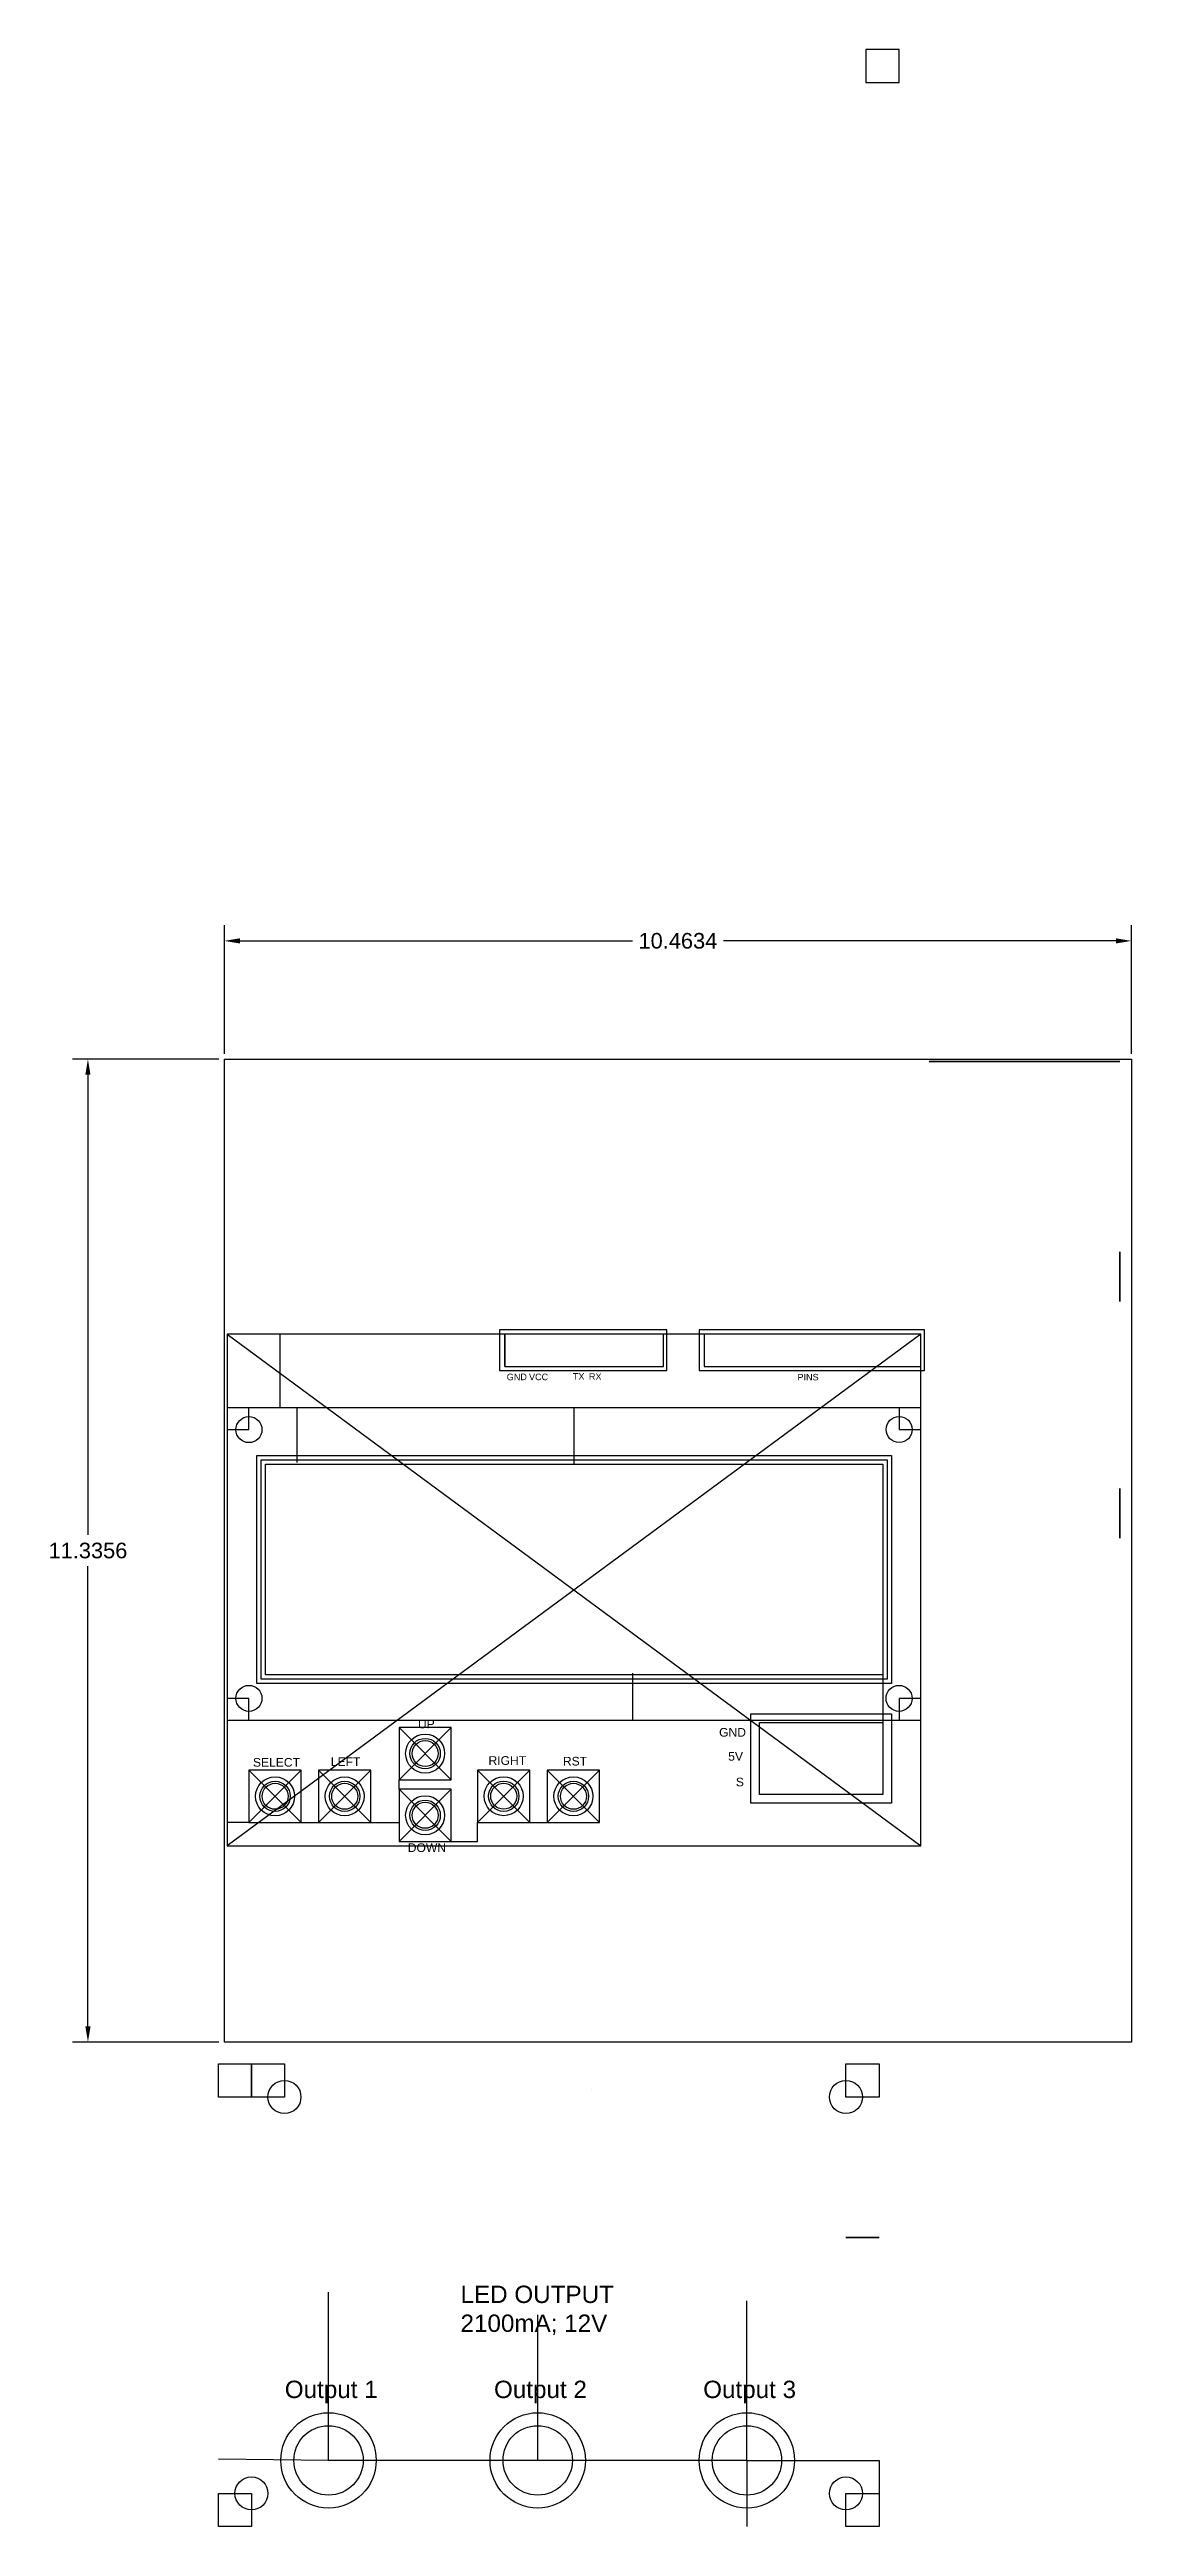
# Model space of a CAD drawing. Header units: inches. Extents: x 2.8 to 51.6, y -3 to 63.
# Drawn here: x 2.8 to 15.29, y -2.25 to 26.32 of the extents above; entities that cross this region are included whole.
import ezdxf

# ---------------------------------------------------------------- set-up
doc = ezdxf.new("R2010")
doc.units = ezdxf.units.IN
doc.header["$MEASUREMENT"] = 0
doc.layers.get('0').update_dxf_attribs({"color": 6})
for name, color, linetype in [('Cut', 1, 'Continuous'), ('Engrave', 2, 'Continuous'), ('Silk', 7, 'Continuous')]:
    doc.layers.add(name, color=color, linetype=linetype)
doc.styles.get("Standard").update_dxf_attribs({"font": 'Arial.ttf'})
doc.dimstyles.get("Standard").update_dxf_attribs({"dimtxt": 0.18, "dimasz": 0.18, "dimexe": 0.18, "dimexo": 0.0625, "dimgap": 0.09, "dimtad": 0, "dimtih": 1, "dimtoh": 1, "dimdec": 4, "dimzin": 0, "dimdsep": 46, "dimtxsty": 'Standard', "dimcen": 0.09, "dimadec": 0, "dimazin": 0, "dimtfac": 1, "dimtdec": 4, "dimtofl": 0, "dimtmove": 0, "dimatfit": 3, "dimfxl": 1, "dimtolj": 1, "dimtzin": 0, "dimarcsym": 0})

msp = doc.modelspace()

# ---------------------------------------------------------------- texts
at = {"layer": 'Engrave', "attachment_point": 1}
for s, width, heights, insert, char_height in [('GND', 0.686976, [0], (8.07871, 11.04668, 0.93473), 0.075), ('VCC', 0.686976, [0], (8.33563, 11.04668, 0.93473), 0.075), ('TX', 0.686976, [0], (8.84137, 11.05252, 0.93473), 0.075), ('RX', 0.686976, [0], (9.02639, 11.05092, 0.93473), 0.075), ('PINS', 0.686976, [0], (11.43209, 11.04412, 0.93473), 0.075), ('UP', 0.686976, [0], (7.05466, 7.05585, 0.93473), 0.1), ('GND', 0.686976, [0], (10.52801, 6.96041, 0.93473), 0.1), ('SELECT', 0.6615324, [0.20346], (5.15087, 6.61407, 0.93473), 0.1), ('LEFT', 0.686976, [0], (6.0493, 6.62156, 0.93473), 0.1), ('RIGHT', 0.686976, [0], (7.86822, 6.63526, 0.93473), 0.1), ('RST', 0.686976, [0], (8.72625, 6.62753, 0.93473), 0.1), ('5V', 0.686976, [0], (10.63329, 6.68301, 0.93473), 0.1), ('S', 0.686976, [0], (10.72121, 6.38711, 0.93473), 0.1), ('DOWN', 0.686976, [0], (6.93706, 5.62968, 0.93473), 0.1), ('LED OUTPUT\\P2100mA; 12V', 2.7449885, [0], (7.54574, 0.52877, -2.39927), 0.2), ('Output 1', 1.4863155, [0.51901], (5.51881, -0.56762, -2.39927), 0.2), ('Output 2', 1.4863155, [0.51901], (7.93181, -0.56762, -2.39927), 0.2), ('Output 3', 1.4863155, [0.51901], (10.34481, -0.56762, -2.39927), 0.2)]:
    msp.add_mtext_dynamic_manual_height_columns(s, width=width, gutter_width=1, heights=heights, dxfattribs=dict(at, insert=insert, char_height=char_height))

# ---------------------------------------------------------------- blocks, each defined once
blk = doc.blocks.new('*D4')
at = {"color": 0, "lineweight": -2, "transparency": 16777216}
for p, q in [((4.822, 14.736), (4.822, 16.218)), ((5.002, 16.038), (9.529, 16.038)), ((15.105, 16.038), (10.578, 16.038)), ((15.285, 14.736), (15.285, 16.218))]:
    blk.add_line(p, q, dxfattribs=at)
at = {"color": 0, "transparency": 16777216}
for points in [[(5.002, 16.068), (5.002, 16.008), (4.822, 16.038)], [(15.105, 16.068), (15.105, 16.008), (15.285, 16.038)]]:
    blk.add_solid(points, dxfattribs=at)
at = {"layer": 'Defpoints', "color": 0, "transparency": 16777216}
for p in [(15.285, 16.038), (4.822, 14.674, 0.598), (15.285, 14.674, -4.482)]:
    blk.add_point(p, dxfattribs=at)
at = {"color": 0, "transparency": 16777216, "insert": (10.053, 16.038), "char_height": 0.18, "attachment_point": 5}
blk.add_mtext('\\A1;10.4634', dxfattribs=at)
blk = doc.blocks.new('*D5')
at = {"color": 0, "lineweight": -2, "transparency": 16777216}
for p, q in [((4.759, 14.674), (3.068, 14.674)), ((3.248, 14.494), (3.248, 9.187)), ((3.248, 3.518), (3.248, 8.825)), ((4.759, 3.338), (3.068, 3.338))]:
    blk.add_line(p, q, dxfattribs=at)
at = {"color": 0, "transparency": 16777216}
for points in [[(3.218, 14.494), (3.278, 14.494), (3.248, 14.674)], [(3.218, 3.518), (3.278, 3.518), (3.248, 3.338)]]:
    blk.add_solid(points, dxfattribs=at)
at = {"layer": 'Defpoints', "color": 0, "transparency": 16777216}
for p in [(4.822, 14.674, -4.482), (3.248, 3.338), (4.822, 3.338, -4.482)]:
    blk.add_point(p, dxfattribs=at)
at = {"color": 0, "transparency": 16777216, "insert": (3.248, 9.006), "char_height": 0.18, "attachment_point": 5}
blk.add_mtext('\\A1;11.3356', dxfattribs=at)

# ---------------------------------------------------------------- dimensions: what is measured, and where the dimension line sits
for base, p1, p2, angle, picture, middle in [((15.28505, 16.03787), (4.82161, 14.67374, 0.59763), (15.28505, 14.67374, -4.48237), 180, '*D4', (10.05333, 16.03787)), ((3.247967, 3.338087), (4.821607, 14.673735, -4.482372), (4.821607, 3.338087, -4.482372), 90, '*D5', (3.247967, 9.005911))]:
    dim = msp.add_linear_dim(base=base, p1=p1, p2=p2, angle=angle, dimstyle='Standard')
    dim.commit()
    dim.dimension.update_dxf_attribs({"geometry": picture, "text_midpoint": middle})

# ---------------------------------------------------------------- linework, layer by layer
at = {"extrusion": (-7.40149e-17, 1, -1.4803e-16)}
for p, q in [((12.95222, 14.64765, 0.48907), (15.15222, 14.64765, -4.51093)), ((15.15222, 14.64765, 0.48907), (12.95222, 14.64765, -4.51093)), ((12.95222, 14.64765, -0.47093), (15.15222, 14.64765, -3.55093)), ((15.15222, 14.64765, -0.47093), (12.95222, 14.64765, -3.55093)), ((14.05222, 14.64765, 0.48907), (14.05222, 14.64765, -0.01093)), ((14.05222, 14.64765, -4.51093), (14.05222, 14.64765, -4.01093))]:
    msp.add_line(p, q, dxfattribs=at)
for p, q in [((9.05419, 2.79654, 0.99063), (9.05419, 2.79654, 0.99063)), ((9.05419, 2.79654, 0.99063), (9.05419, 2.79654, -4.65744)), ((6.02302, -1.48664, -2.39927), (4.7531, -1.47251, -2.39927)), ((10.84902, -1.48664, -2.39927), (10.84902, -2.24864, -2.39927)), ((10.84902, -1.48664, -2.39927), (12.37302, -1.48664, -2.39927)), ((12.37302, -1.48664, -2.39927), (12.37302, -2.24864, -2.39927))]:
    msp.add_line(p, q)
at = {"extrusion": (9.6161e-16, 7.65714e-16, -1), "elevation": -3.87751}
msp.add_lwpolyline([(-12.60362, 26.31806), (-12.22262, 26.31806), (-12.22262, 25.93706), (-12.60362, 25.93706)], close=True, dxfattribs=at)
for points, elevation in [([(4.82161, 14.67374), (15.28505, 14.67374), (15.28505, 3.33809), (4.82161, 3.33809)], -4.48237), ([(4.75302, 3.08536), (5.13402, 3.08536), (5.13402, 2.70436), (4.75302, 2.70436)], -2.39927), ([(5.13402, 3.08536), (5.51502, 3.08536), (5.51502, 2.70436), (5.13402, 2.70436)], -2.39927), ([(12.37302, 3.08536), (12.37302, 2.70436), (11.99202, 2.70436), (11.99202, 3.08536)], -2.39927), ([(4.75302, -2.24864), (4.75302, -1.86764), (5.13402, -1.86764), (5.13402, -2.24864)], -2.39927), ([(12.37302, -2.24864), (11.99202, -2.24864), (11.99202, -1.86764), (12.37302, -1.86764)], -2.39927)]:
    msp.add_lwpolyline(points, close=True, dxfattribs=dict(elevation=elevation))
at = {"extrusion": (1, 0, -2.22045e-16), "elevation": 15.15222}
for points in [[(12.45168, -4.0618), (12.07068, -4.0618), (12.07068, -3.6808), (12.45168, -3.6808)], [(12.45168, -0.2518), (12.45168, -0.5058), (12.19768, -0.5058), (12.19768, -0.2518)], [(9.14968, -0.2518), (9.53068, -0.2518), (9.53068, -0.6328), (9.14968, -0.6328)], [(9.14968, -4.0618), (9.14968, -3.6808), (9.53068, -3.6808), (9.53068, -4.0618)]]:
    msp.add_lwpolyline(points, close=True, dxfattribs=at)
at = {"extrusion": (-2.62257e-16, -1, -9.87758e-16), "elevation": -1.08536}
msp.add_lwpolyline([(12.37302, -9.73327), (11.99202, -9.73327), (11.99202, -9.35227), (12.37302, -9.35227)], close=True, dxfattribs=at)
at = {"layer": 'Cut', "extrusion": (-7.40149e-17, 1, -1.4803e-16), "elevation": 14.64765}
msp.add_lwpolyline([(-12.95222, -0.47093), (-12.95222, -3.55093), (-15.15222, -3.55093), (-15.15222, -0.47093)], close=True, dxfattribs=at)
at = {"layer": 'Cut', "elevation": 0.93473}
for points in [[(7.99704, 11.08141), (9.92704, 11.08141), (9.92704, 11.55231), (7.99704, 11.55231)], [(10.29704, 11.08141), (12.89704, 11.08141), (12.89704, 11.55231), (10.29704, 11.55231)], [(5.24513, 10.05212), (12.46513, 10.05212), (12.46595, 7.52439), (5.24595, 7.52439)], [(10.89294, 7.12439), (12.51594, 7.12439), (12.51594, 6.09439), (10.89294, 6.09439)]]:
    msp.add_lwpolyline(points, close=True, dxfattribs=at)
at = {"layer": 'Cut', "extrusion": (-7.40149e-17, 1, -1.4803e-16)}
for centre in [(-14.05222, -0.01093, 14.64765), (-14.05222, -4.01093, 14.64765)]:
    msp.add_circle(centre, 0.165, dxfattribs=at)
at = {"layer": 'Cut', "extrusion": (1, 0, -2.22045e-16)}
for centre in [(12.19768, -0.5058, 15.15222), (12.07068, -3.6808, 15.15222), (9.53068, -0.6328, 15.15222), (9.53068, -3.6808, 15.15222)]:
    msp.add_circle(centre, 0.1905, dxfattribs=at)
at = {"layer": 'Cut'}
for centre, radius in [((5.10514, 10.40114, 0.93473), 0.15), ((12.60514, 10.40287, 0.93473), 0.15), ((5.10514, 7.30212, 0.93473), 0.15), ((12.60375, 7.30212, 0.93473), 0.15), ((7.13764, 6.66538, 0.93473), 0.225), ((5.40664, 6.17212, 0.93473), 0.225), ((6.20964, 6.17212, 0.93473), 0.225), ((8.04364, 6.17338, 0.93473), 0.225), ((8.84791, 6.17212, 0.93473), 0.225), ((7.13764, 5.95338, 0.93473), 0.225), ((5.51502, 2.70436, -2.39927), 0.1905), ((11.99202, 2.70436, -2.39927), 0.1905), ((6.02302, -1.48664, -2.39927), 0.4), ((8.43602, -1.48664, -2.39927), 0.4), ((10.84902, -1.48664, -2.39927), 0.4), ((5.13402, -1.86764, -2.39927), 0.1905), ((11.99202, -1.86764, -2.39927), 0.1905)]:
    msp.add_circle(centre, radius, dxfattribs=at)
at = {"layer": 'Silk'}
for p, q in [((4.85514, 11.50212, 0.93473), (12.85514, 5.60212, 0.93473)), ((12.85514, 11.50212, 0.93473), (4.85514, 5.60212, 0.93473)), ((5.46018, 11.50212, 0.93473), (5.46018, 10.65212, 0.93473)), ((8.05514, 11.13121, 0.93473), (8.05514, 11.50212, 0.93473)), ((9.88514, 11.13121, 0.93473), (9.88514, 11.50212, 0.93473)), ((10.35514, 11.50121, 0.93473), (10.35514, 11.13121, 0.93473)), ((8.05514, 11.13121, 0.93473), (9.88514, 11.13121, 0.93473)), ((10.35514, 11.13121, 0.93473), (12.85514, 11.13121, 0.93473)), ((5.10514, 10.40114, 0.93473), (5.10514, 10.65114, 0.93473)), ((5.65928, 10.65212, 0.93473), (5.65928, 10.02212, 0.93473)), ((8.85514, 10.00212, 0.93473), (8.85514, 10.65212, 0.93473)), ((12.60514, 10.65287, 0.93473), (12.60514, 10.40287, 0.93473)), ((4.85514, 10.40114, 0.93473), (5.10514, 10.40114, 0.93473)), ((12.60514, 10.40287, 0.93473), (12.85514, 10.40287, 0.93473)), ((9.53496, 7.05212, 0.93473), (9.53496, 7.59212, 0.93473)), ((12.41594, 7.57439, 0.93473), (12.41594, 7.02439, 0.93473)), ((5.10514, 7.30212, 0.93473), (4.85514, 7.30212, 0.93473)), ((5.10514, 7.05212, 0.93473), (5.10514, 7.30212, 0.93473)), ((12.85375, 7.30212, 0.93473), (12.60375, 7.30212, 0.93473)), ((12.60375, 7.30212, 0.93473), (12.60375, 7.05212, 0.93473)), ((6.83614, 6.96688, 0.93473), (7.43914, 6.36388, 0.93473)), ((7.43914, 6.96688, 0.93473), (6.83614, 6.36388, 0.93473)), ((5.10514, 6.47362, 0.93473), (5.70814, 5.87062, 0.93473)), ((5.70814, 6.47362, 0.93473), (5.10514, 5.87062, 0.93473)), ((5.90814, 6.47362, 0.93473), (6.51114, 5.87062, 0.93473)), ((6.51114, 6.47362, 0.93473), (5.90814, 5.87062, 0.93473)), ((6.83614, 6.25488, 0.93473), (6.83614, 6.36388, 0.93473)), ((7.74214, 6.47488, 0.93473), (8.34514, 5.87188, 0.93473)), ((8.34514, 6.47488, 0.93473), (7.74214, 5.87188, 0.93473)), ((8.54641, 6.47362, 0.93473), (9.14941, 5.87062, 0.93473)), ((9.14941, 6.47362, 0.93473), (8.54641, 5.87062, 0.93473)), ((6.83614, 6.25488, 0.93473), (7.43914, 5.65188, 0.93473)), ((7.43914, 6.25488, 0.93473), (6.83614, 5.65188, 0.93473)), ((5.10514, 5.87062, 0.93473), (4.85514, 5.87062, 0.93473)), ((5.70814, 5.87062, 0.93473), (5.90814, 5.87062, 0.93473)), ((6.51114, 5.87062, 0.93473), (6.83614, 5.87188, 0.93473)), ((6.83614, 5.87188, 0.93473), (6.83614, 5.65188, 0.93473)), ((7.74214, 5.65188, 0.93473), (7.74214, 5.87188, 0.93473)), ((8.34641, 5.87062, 0.93473), (8.54641, 5.87062, 0.93473)), ((7.43914, 5.65188, 0.93473), (7.74214, 5.65188, 0.93473)), ((6.02302, -1.48664, -2.39927), (6.02302, 0.45319, -2.39927)), ((10.84902, -1.48664, -2.39927), (10.84902, 0.35472, -2.39927)), ((8.43602, -1.48664, -2.39927), (8.43602, 0.19061, -2.39927)), ((8.43602, -1.48664, -2.39927), (6.02302, -1.48664, -2.39927)), ((10.84902, -1.48664, -2.39927), (8.43602, -1.48664, -2.39927))]:
    msp.add_line(p, q, dxfattribs=at)
at = {"layer": 'Silk', "elevation": 0.93473}
for points in [[(4.85514, 5.60212), (12.85514, 5.60212), (12.85514, 11.50212), (4.85514, 11.50212)], [(8.05514, 11.13121), (9.88514, 11.13121), (9.88514, 11.50212), (8.05514, 11.50212)], [(10.35514, 11.13121), (12.85514, 11.13121), (12.85514, 11.50212), (10.35514, 11.50212)], [(4.85514, 7.05212), (12.85514, 7.05212), (12.85514, 10.65212), (4.85514, 10.65212)], [(5.19511, 10.10212), (12.51511, 10.10212), (12.51597, 7.47439), (5.19597, 7.47439)], [(5.29514, 10.00212), (12.41514, 10.00212), (12.41594, 7.57439), (5.29594, 7.57439)], [(6.83614, 6.36388), (7.43914, 6.36388), (7.43914, 6.96688), (6.83614, 6.96688)], [(10.99294, 7.02439), (12.41594, 7.02439), (12.41594, 6.19439), (10.99294, 6.19439)], [(5.10514, 5.87062), (5.70814, 5.87062), (5.70814, 6.47362), (5.10514, 6.47362)], [(5.90814, 5.87062), (6.51114, 5.87062), (6.51114, 6.47362), (5.90814, 6.47362)], [(7.74214, 5.87188), (8.34514, 5.87188), (8.34514, 6.47488), (7.74214, 6.47488)], [(8.54641, 5.87062), (9.14941, 5.87062), (9.14941, 6.47362), (8.54641, 6.47362)], [(6.83614, 5.65188), (7.43914, 5.65188), (7.43914, 6.25488), (6.83614, 6.25488)]]:
    msp.add_lwpolyline(points, close=True, dxfattribs=at)
at = {"layer": 'Silk'}
for centre, radius in [((7.13764, 6.66538, 0.93473), 0.175), ((7.13764, 6.66538, 0.93473), 0.15), ((5.40664, 6.17212, 0.93473), 0.175), ((5.40664, 6.17212, 0.93473), 0.15), ((6.20964, 6.17212, 0.93473), 0.175), ((6.20964, 6.17212, 0.93473), 0.15), ((8.04364, 6.17338, 0.93473), 0.175), ((8.04364, 6.17338, 0.93473), 0.15), ((8.84791, 6.17212, 0.93473), 0.175), ((8.84791, 6.17212, 0.93473), 0.15), ((7.13764, 5.95338, 0.93473), 0.175), ((7.13764, 5.95338, 0.93473), 0.15), ((6.02302, -1.48664, -2.39927), 0.55), ((8.43602, -1.48664, -2.39927), 0.55), ((10.84902, -1.48664, -2.39927), 0.55)]:
    msp.add_circle(centre, radius, dxfattribs=at)

msp.set_redraw_order([(e.dxf.handle, doc.entitydb.next_handle()) for e in msp.query("TEXT MTEXT ATTDEF DIMENSION ARC_DIMENSION")])  # texts and dimensions are drawn at this point

doc.saveas('drawing.dxf')
